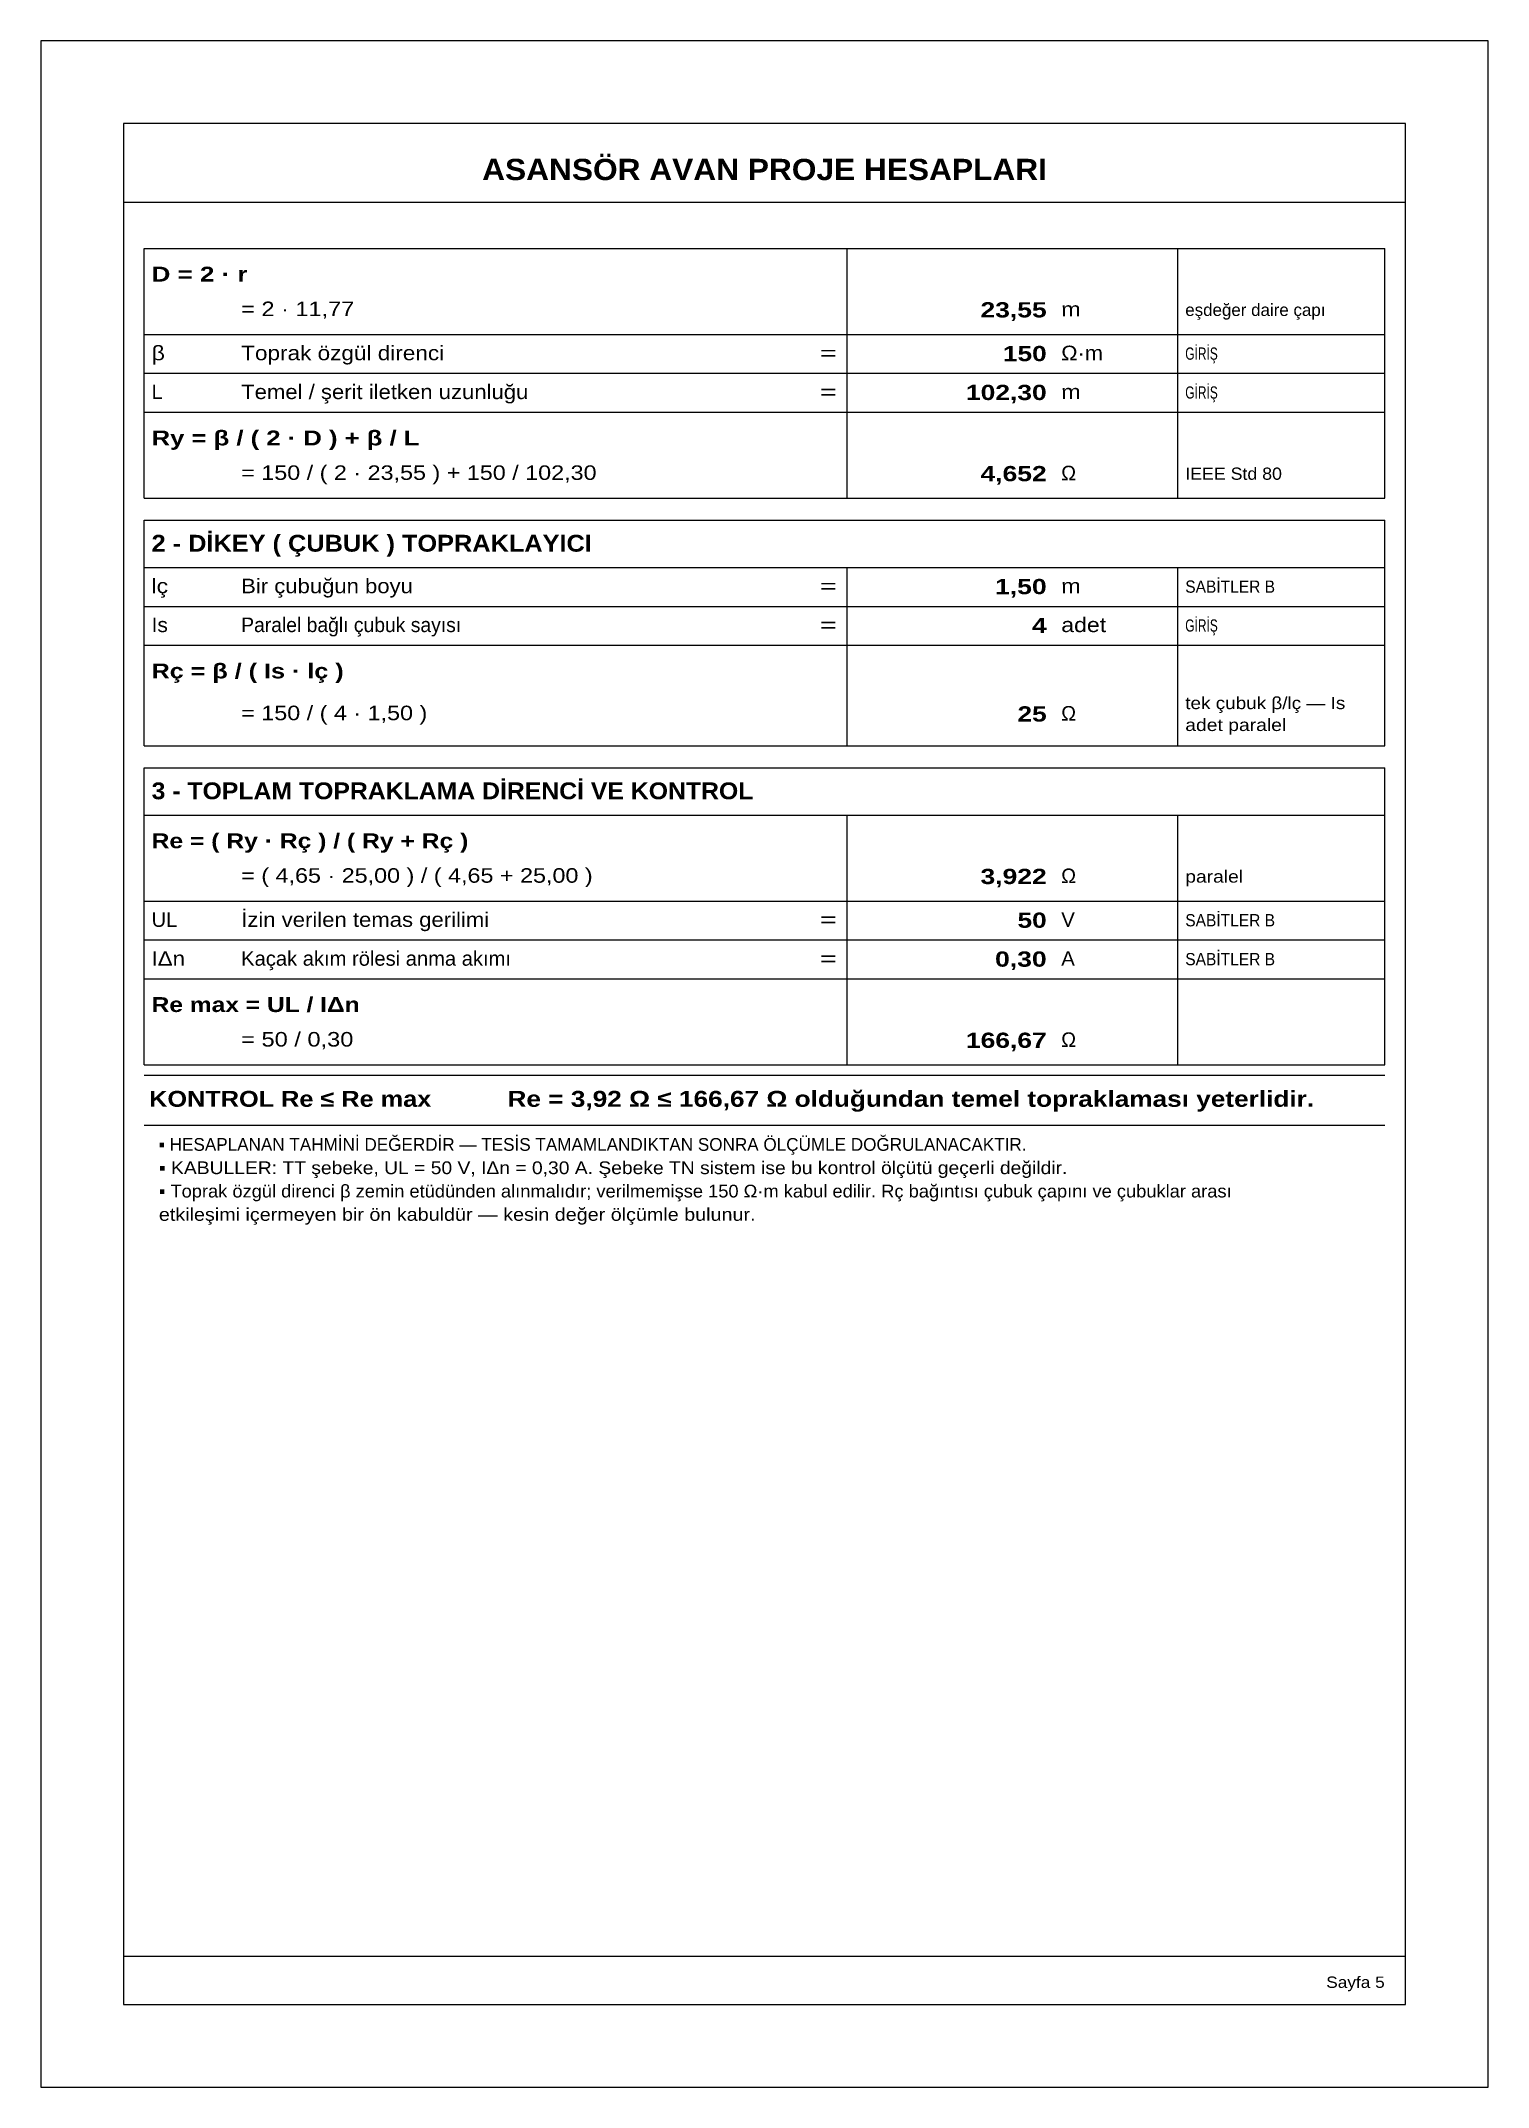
# Model space of a CAD drawing. Header units: millimetres. Extents: x 0 to 1750, y 0 to 297.
# Drawn here: x 1320 to 1530, y 0 to 297 of the extents above; entities that cross this region are included whole.
import ezdxf

# ---------------------------------------------------------------- set-up
doc = ezdxf.new("R2010")
doc.units = ezdxf.units.MM
for name, color, linetype in [('AVAN-A4', 8, 'Continuous'), ('AVAN-CIZGI', 7, 'Continuous'), ('AVAN-YAZI', 7, 'Continuous')]:
    doc.layers.add(name, color=color, linetype=linetype)
doc.styles.add('AVAN', font='arial.ttf')
doc.styles.add('AVAN-KALIN', font='arialbd.ttf')

msp = doc.modelspace()

# ---------------------------------------------------------------- texts
at = {"layer": 'AVAN-YAZI'}
for s, height, style, width, p in [('ASANSÖR AVAN PROJE HESAPLARI', 3.086, 'AVAN-KALIN', 1.066, (1384.0278, 276.8)), ('D = 2 · r', 2.16, 'AVAN-KALIN', 1.2488, (1336.0584, 262.0679)), ('= 2 · 11,77', 2.109, 'AVAN', 1.1587, (1349.0584, 257.0585)), ('23,55', 2.212, 'AVAN-KALIN', 1.2417, (1456.3453, 256.8644)), ('m', 2.109, 'AVAN', 1.1486, (1468.0583, 257.0056)), ('eşdeğer daire çapı', 1.775, 'AVAN', 0.9906, (1486.0584, 257.0761)), ('β', 2.109, 'AVAN', 1.1417, (1336.0584, 250.6556)), ('Toprak özgül direnci', 2.109, 'AVAN', 1.1105, (1349.0584, 250.6556)), ('150', 2.212, 'AVAN-KALIN', 1.2291, (1459.6088, 250.5144)), ('Ω·m', 2.109, 'AVAN', 1.0748, (1468.0583, 250.6556)), ('GİRİŞ', 1.775, 'AVAN', 0.6995, (1486.0584, 250.7261)), ('=', 2.109, 'AVAN', 1.4092, (1433.0583, 250.6556)), ('L', 2.109, 'AVAN', 0.9842, (1336.0584, 245.0111)), ('Temel / şerit iletken uzunluğu', 2.109, 'AVAN', 1.0876, (1349.0584, 245.0111)), ('=', 2.109, 'AVAN', 1.4092, (1433.0583, 245.0111)), ('102,30', 2.212, 'AVAN-KALIN', 1.2394, (1454.2343, 244.87)), ('m', 2.109, 'AVAN', 1.1486, (1468.0583, 245.0111)), ('GİRİŞ', 1.775, 'AVAN', 0.6995, (1486.0584, 245.0817)), ('Ry = β / ( 2 · D ) + β / L', 2.16, 'AVAN-KALIN', 1.2333, (1336.0584, 238.2907)), ('= 150 / ( 2 · 23,55 ) + 150 / 102,30', 2.109, 'AVAN', 1.1492, (1349.0584, 233.2813)), ('4,652', 2.212, 'AVAN-KALIN', 1.2417, (1456.3453, 233.0872)), ('Ω', 2.109, 'AVAN', 0.9773, (1468.0583, 233.2283)), ('IEEE Std 80', 1.775, 'AVAN', 1.0385, (1486.0584, 233.2989)), ('2 - DİKEY ( ÇUBUK ) TOPRAKLAYICI', 2.443, 'AVAN-KALIN', 1.0766, (1336.0584, 222.8669)), ('lç', 2.109, 'AVAN', 1.1259, (1336.0584, 216.8344)), ('Bir çubuğun boyu', 2.109, 'AVAN', 1.0867, (1349.0584, 216.8344)), ('=', 2.109, 'AVAN', 1.4092, (1433.0583, 216.8344)), ('1,50', 2.212, 'AVAN-KALIN', 1.2453, (1458.4562, 216.6933)), ('m', 2.109, 'AVAN', 1.1486, (1468.0583, 216.8344)), ('SABİTLER B', 1.775, 'AVAN', 0.9093, (1486.0584, 216.905)), ('Is', 2.109, 'AVAN', 1.03, (1336.0584, 211.19)), ('Paralel bağlı çubuk sayısı', 2.109, 'AVAN', 0.9511, (1349.0584, 211.19)), ('=', 2.109, 'AVAN', 1.4092, (1433.0583, 211.19)), ('4', 2.212, 'AVAN-KALIN', 1.2291, (1463.8307, 211.0489)), ('adet', 2.109, 'AVAN', 1.1381, (1468.0583, 211.19)), ('GİRİŞ', 1.775, 'AVAN', 0.6995, (1486.0584, 211.2605)), ('Rç = β / ( Is · lç )', 2.16, 'AVAN-KALIN', 1.2091, (1336.0584, 204.4696)), ('= 150 / ( 4 · 1,50 )', 2.109, 'AVAN', 1.1492, (1349.0584, 198.4018)), ('25', 2.212, 'AVAN-KALIN', 1.2291, (1461.7197, 198.2078)), ('Ω', 2.109, 'AVAN', 0.9773, (1468.0583, 198.3489)), ('tek çubuk β/lç — Is', 1.775, 'AVAN', 1.1063, (1486.0584, 200.0069)), ('adet paralel', 1.775, 'AVAN', 1.1307, (1486.0584, 196.8319)), ('3 - TOPLAM TOPRAKLAMA DİRENCİ VE KONTROL', 2.443, 'AVAN-KALIN', 1.0541, (1336.0584, 186.9292)), ('Re = ( Ry · Rç ) / ( Ry + Rç )', 2.16, 'AVAN-KALIN', 1.1867, (1336.0584, 179.8207)), ('= ( 4,65 · 25,00 ) / ( 4,65 + 25,00 )', 2.109, 'AVAN', 1.1494, (1349.0584, 174.8113)), ('3,922', 2.212, 'AVAN-KALIN', 1.2417, (1456.3453, 174.6172)), ('Ω', 2.109, 'AVAN', 0.9773, (1468.0583, 174.7583)), ('paralel', 1.775, 'AVAN', 1.1266, (1486.0584, 174.8289)), ('UL', 2.109, 'AVAN', 0.9907, (1336.0584, 168.4083)), ('İzin verilen temas gerilimi', 2.109, 'AVAN', 1.0881, (1349.0584, 168.4083)), ('=', 2.109, 'AVAN', 1.4092, (1433.0583, 168.4083)), ('50', 2.212, 'AVAN-KALIN', 1.2291, (1461.7197, 168.2672)), ('V', 2.109, 'AVAN', 1.0073, (1468.0583, 168.4083)), ('SABİTLER B', 1.775, 'AVAN', 0.9093, (1486.0584, 168.4789)), ('IΔn', 2.109, 'AVAN', 1.0955, (1336.0584, 162.7639)), ('Kaçak akım rölesi anma akımı', 2.109, 'AVAN', 0.9923, (1349.0584, 162.7639)), ('=', 2.109, 'AVAN', 1.4092, (1433.0583, 162.7639)), ('0,30', 2.212, 'AVAN-KALIN', 1.2453, (1458.4562, 162.6228)), ('A', 2.109, 'AVAN', 1.0073, (1468.0583, 162.7639)), ('SABİTLER B', 1.775, 'AVAN', 0.9093, (1486.0584, 162.8345)), ('Re max = UL / IΔn', 2.16, 'AVAN-KALIN', 1.1813, (1336.0584, 156.0435)), ('= 50 / 0,30', 2.109, 'AVAN', 1.1626, (1349.0584, 151.034)), ('166,67', 2.212, 'AVAN-KALIN', 1.2394, (1454.2343, 150.84)), ('Ω', 2.109, 'AVAN', 0.9773, (1468.0583, 150.9811)), ('KONTROL Re ≤ Re max', 2.315, 'AVAN-KALIN', 1.1342, (1335.7056, 142.2844)), ('Re = 3,92 Ω ≤ 166,67 Ω olduğundan temel topraklaması yeterlidir.', 2.315, 'AVAN-KALIN', 1.1752, (1387.7056, 142.2844)), ('▪ HESAPLANAN TAHMİNİ DEĞERDİR — TESİS TAMAMLANDIKTAN SONRA ÖLÇÜMLE DOĞRULANACAKTIR.', 1.852, 'AVAN', 0.959, (1337.1167, 135.8986)), ('▪ KABULLER: TT şebeke, UL = 50 V, IΔn = 0,30 A. Şebeke TN sistem ise bu kontrol ölçütü geçerli değildir.', 1.852, 'AVAN', 1.0807, (1337.1167, 132.5119)), ('▪ Toprak özgül direnci β zemin etüdünden alınmalıdır; verilmemişse 150 Ω·m kabul edilir. Rç bağıntısı çubuk çapını ve çubuklar arası', 1.852, 'AVAN', 1.0251, (1337.1167, 129.1253)), ('etkileşimi içermeyen bir ön kabuldür — kesin değer ölçümle bulunur.', 1.852, 'AVAN', 1.1069, (1337.1167, 125.7386)), ('Sayfa 5', 1.646, 'AVAN', 1.0886, (1506.5146, 14.4))]:
    msp.add_text(s, height=height, dxfattribs=dict(at, style=style, width=width)).set_placement(p)

# ---------------------------------------------------------------- linework, layer by layer
at = {"layer": 'AVAN-A4'}
msp.add_lwpolyline([(1320, 0), (1530, 0), (1530, 297), (1320, 297)], close=True, dxfattribs=at)
at = {"layer": 'AVAN-CIZGI'}
for p, q in [((1518, 285), (1332, 285)), ((1332, 285), (1332, 12)), ((1518, 12), (1518, 285)), ((1332, 273.6), (1518, 273.6)), ((1335, 243.1061), (1335, 266.8833)), ((1335, 266.8833), (1515, 266.8833)), ((1437, 243.1061), (1437, 266.8833)), ((1485, 243.1061), (1485, 266.8833)), ((1515, 243.1061), (1515, 266.8833)), ((1335, 254.395), (1515, 254.395)), ((1335, 248.7506), (1515, 248.7506)), ((1335, 243.1061), (1515, 243.1061)), ((1335, 243.1061), (1515, 243.1061)), ((1335, 243.1061), (1515, 243.1061)), ((1335, 230.6178), (1335, 243.1061)), ((1437, 230.6178), (1437, 243.1061)), ((1485, 230.6178), (1485, 243.1061)), ((1515, 230.6178), (1515, 243.1061)), ((1335, 230.6178), (1515, 230.6178)), ((1335, 230.6178), (1515, 230.6178)), ((1335, 227.4178), (1515, 227.4178)), ((1335, 220.5739), (1335, 227.4178)), ((1335, 227.4178), (1515, 227.4178)), ((1515, 220.5739), (1515, 227.4178)), ((1335, 220.5739), (1515, 220.5739)), ((1335, 220.5739), (1515, 220.5739)), ((1335, 214.9294), (1335, 220.5739)), ((1437, 214.9294), (1437, 220.5739)), ((1485, 214.9294), (1485, 220.5739)), ((1515, 214.9294), (1515, 220.5739)), ((1335, 214.9294), (1515, 214.9294)), ((1335, 214.9294), (1515, 214.9294)), ((1335, 214.9294), (1515, 214.9294)), ((1335, 209.285), (1335, 214.9294)), ((1437, 209.285), (1437, 214.9294)), ((1485, 209.285), (1485, 214.9294)), ((1515, 209.285), (1515, 214.9294)), ((1335, 209.285), (1515, 209.285)), ((1335, 209.285), (1515, 209.285)), ((1335, 209.285), (1515, 209.285)), ((1335, 194.68), (1335, 209.285)), ((1437, 194.68), (1437, 209.285)), ((1485, 194.68), (1485, 209.285)), ((1515, 194.68), (1515, 209.285)), ((1335, 194.68), (1515, 194.68)), ((1335, 194.68), (1515, 194.68)), ((1335, 191.48), (1515, 191.48)), ((1335, 184.6361), (1335, 191.48)), ((1335, 191.48), (1515, 191.48)), ((1515, 184.6361), (1515, 191.48)), ((1335, 184.6361), (1515, 184.6361)), ((1335, 184.6361), (1515, 184.6361)), ((1335, 172.1478), (1335, 184.6361)), ((1437, 172.1478), (1437, 184.6361)), ((1485, 172.1478), (1485, 184.6361)), ((1515, 172.1478), (1515, 184.6361)), ((1335, 172.1478), (1515, 172.1478)), ((1335, 172.1478), (1515, 172.1478)), ((1335, 172.1478), (1515, 172.1478)), ((1335, 160.8589), (1335, 172.1478)), ((1437, 160.8589), (1437, 172.1478)), ((1485, 160.8589), (1485, 172.1478)), ((1515, 160.8589), (1515, 172.1478)), ((1335, 166.5033), (1515, 166.5033)), ((1335, 160.8589), (1515, 160.8589)), ((1335, 160.8589), (1515, 160.8589)), ((1335, 160.8589), (1515, 160.8589)), ((1335, 148.3706), (1335, 160.8589)), ((1437, 148.3706), (1437, 160.8589)), ((1485, 148.3706), (1485, 160.8589)), ((1515, 148.3706), (1515, 160.8589)), ((1335, 148.3706), (1515, 148.3706)), ((1335, 148.3706), (1515, 148.3706)), ((1335, 146.8706), (1515, 146.8706)), ((1335, 139.6386), (1515, 139.6386)), ((1332, 19), (1518, 19)), ((1332, 12), (1518, 12))]:
    msp.add_line(p, q, dxfattribs=at)

msp.set_redraw_order([(e.dxf.handle, doc.entitydb.next_handle()) for e in msp.query("TEXT MTEXT ATTDEF DIMENSION ARC_DIMENSION")])  # texts and dimensions are drawn at this point

doc.saveas('drawing.dxf')
